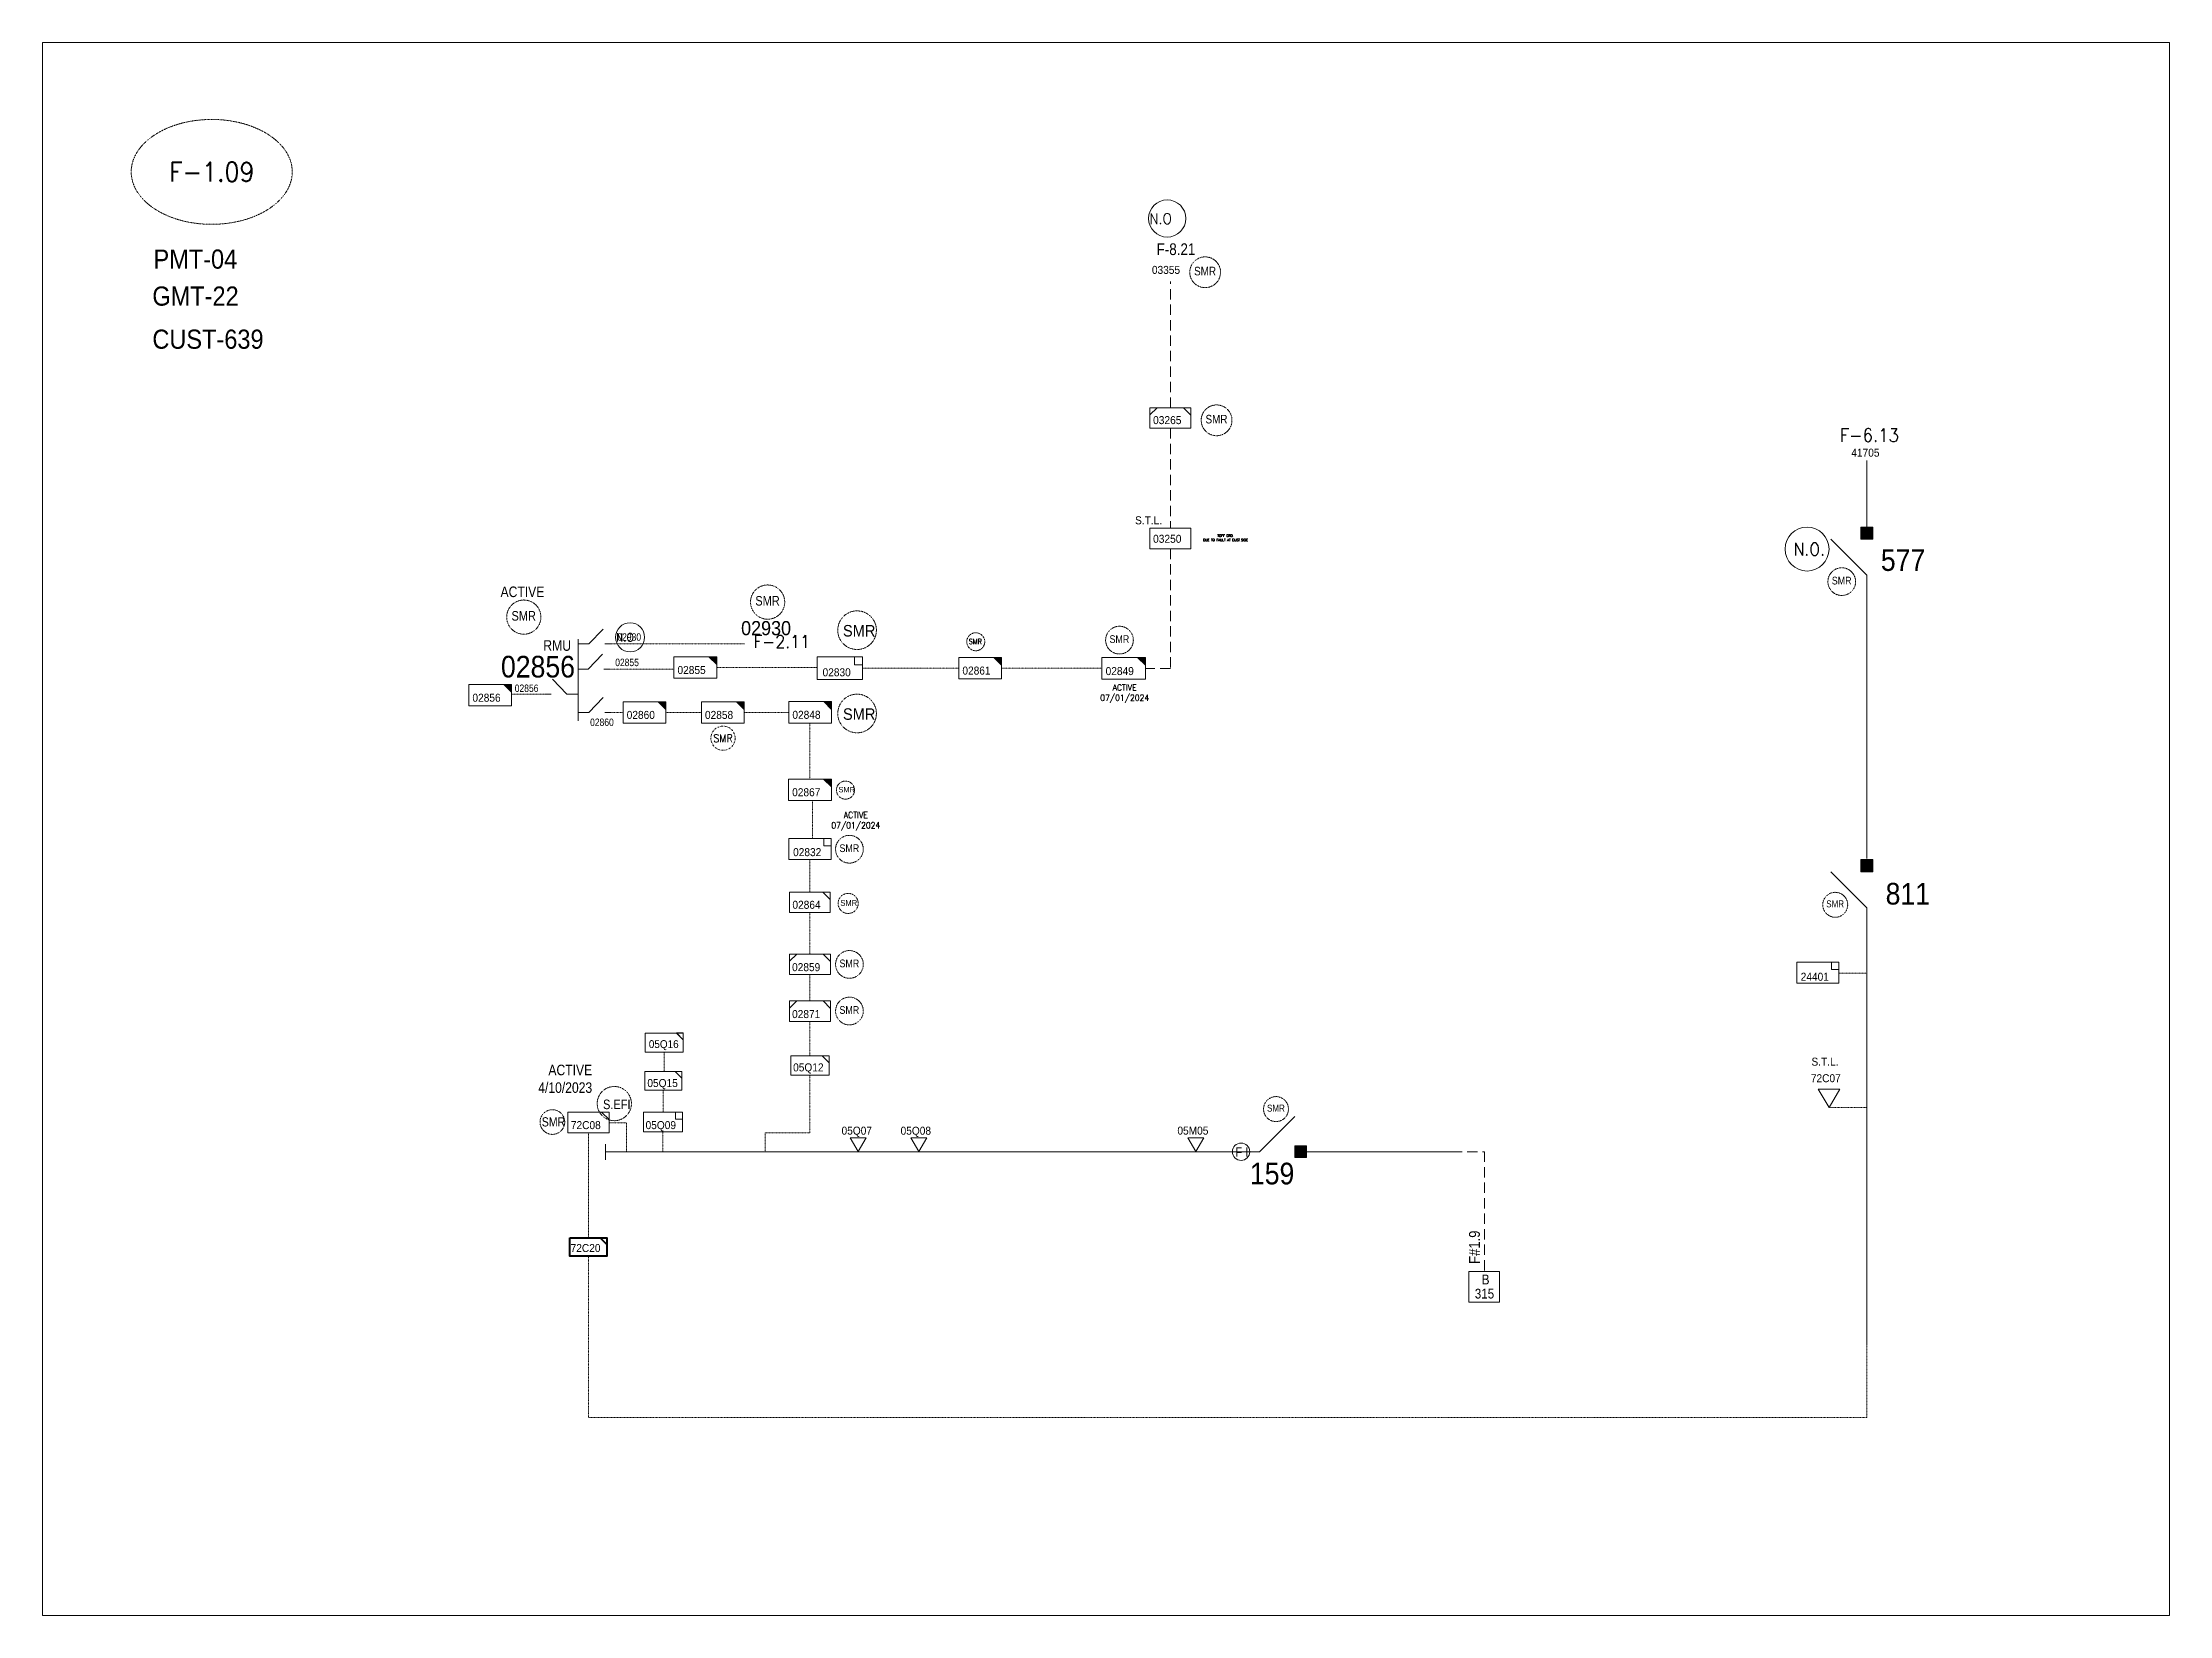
# Model space of a CAD drawing. Header units: metres. Extents: x 65984 to 144644, y -19036 to 23726.
# Drawn here: x 115274 to 116256, y 9955 to 10681 of the extents above; entities that cross this region are included whole.
import ezdxf
from ezdxf.enums import TextEntityAlignment as Align

# ---------------------------------------------------------------- set-up
doc = ezdxf.new("R2010")
doc.units = ezdxf.units.M
doc.header["$MEASUREMENT"] = 0
for name, pattern in [('DGN Style 3', [0.013877, 0, -0.013877]), ('DGN Style 4', [1.6, 0.8, -0.4, 0, -0.4]), ('HIDDEN2', [2381.25, 1587.5, -793.75])]:
    doc.linetypes.add(name, pattern=pattern)
doc.layers.get('0').update_dxf_attribs({"color": 95, "lineweight": 40})
for name, color, linetype, lineweight in [('ABS', 7, 'Continuous', 40), ('ABS NUMBER', 112, 'Continuous', 30), ('d_eos', 111, 'Continuous', 40), ('d_eos no', 121, 'Continuous', 40), ('d_switch', 95, 'Continuous', 40), ('d_tf', 1, 'Continuous', 40), ('d_tf no', 6, 'Continuous', 40), ('d_ug cable', 95, 'Continuous', 40), ('d_unit sub', 7, 'Continuous', 40), ('EARTH FAULT INDICATOR', 95, 'Continuous', 40), ('FDR  4  02', 126, 'Continuous', 40), ('fedr no', 95, 'Continuous', 40), ('GRID STATION 01', 7, 'Continuous', 40), ('Level 37', 7, 'Continuous', 0), ('O H MAIN FEEDER', 4, 'Continuous', 100), ('SW N O', 114, 'Continuous', 30)]:
    doc.layers.add(name, color=color, linetype=linetype, lineweight=lineweight)
doc.styles.add('NASKHF', font='naskhf.shx', dxfattribs={"height": 8})
doc.styles.add('Style-Andalus', font='andlso.ttf')
doc.styles.add('Style-Arial', font='arial.ttf')
doc.styles.add('Style-ENGINEERING', font='ENGINEERING.shx')
doc.styles.add('Style-msdefault', font='msdefault.shx')
doc.styles.add('Style-simplex', font='simplex.shx')
doc.styles.add('Style-STANDARD', font='STANDARD.shx')

msp = doc.modelspace()

# ---------------------------------------------------------------- texts
at = {"layer": 'ABS NUMBER', "color": 2, "lineweight": 13, "style": 'Style-Arial', "width": 0.88}
for s, p in [('577', (116123.04, 10447.18)), ('811', (116125.24, 10293.19))]:
    msp.add_text(s, height=10, dxfattribs=at).set_placement(p, align=Align.TOP_LEFT)
msp.add_text('159', height=10, dxfattribs=at).set_placement((115831.76, 10154.04))
at = {"layer": 'd_eos no', "color": 7, "linetype": 'Continuous', "lineweight": 13, "style": 'Style-Arial', "width": 0.88}
for s, p in [('PMT-04', (115325.6, 10585.51)), ('GMT-22', (115325.08, 10568.45)), ('CUST-639', (115325.08, 10548.55))]:
    msp.add_text(s, height=8.843, dxfattribs=at).set_placement(p, align=Align.TOP_LEFT)
at = {"layer": 'd_eos no', "color": 121, "linetype": 'Continuous', "lineweight": 13, "style": 'Style-Arial', "width": 0.88}
msp.add_text('02856', height=10, dxfattribs=at).set_placement((115520.19, 10397.98), align=Align.TOP_RIGHT)
at = {"layer": 'd_switch', "color": 2, "linetype": 'Continuous', "lineweight": 13, "ltscale": 0.949675, "style": 'Style-ENGINEERING', "width": 0.857143}
msp.add_text('F-8.21', height=5.407, rotation=359.99963, dxfattribs=at).set_placement((115806.59, 10582.96), align=Align.RIGHT)
at = {"layer": 'd_switch', "color": 121, "linetype": 'Continuous', "lineweight": 13, "style": 'Style-ENGINEERING', "width": 0.857143}
msp.add_text('ACTIVE ', height=4.882, rotation=0.00007, dxfattribs=at).set_placement((115507.59, 10429.98), align=Align.TOP_RIGHT)
at = {"layer": 'd_switch', "color": 174, "linetype": 'Continuous', "lineweight": 13, "style": 'Style-ENGINEERING', "width": 0.857143}
for s, rotation, p in [('02930', 0.00007, (115550.7, 10408.39)), ('02860', 0.00037, (115538.09, 10369.04))]:
    msp.add_text(s, height=3.43, rotation=rotation, dxfattribs=at).set_placement(p, align=Align.TOP_RIGHT)
for s, p in [('02855', (115538.76, 10396.66)), ('02856', (115492.37, 10384.74))]:
    msp.add_text(s, height=3.43, rotation=359.99963, dxfattribs=at).set_placement(p, align=Align.TOP_LEFT)
at = {"layer": 'd_switch', "color": 1, "linetype": 'Continuous', "lineweight": 30, "style": 'Style-ENGINEERING', "width": 0.857143}
msp.add_text('SMR', height=4.255, rotation=0.00263, dxfattribs=at).set_placement((115504.85, 10185.03), align=Align.TOP_LEFT)
at = {"layer": 'd_switch', "color": 121, "linetype": 'Continuous', "lineweight": 13, "insert": (115528.12, 10209.28), "char_height": 4.8824, "attachment_point": 3, "rotation": 0.00007, "style": 'NASKHF'}
msp.add_mtext('\\FENGINEERING;\\H1x;\\W0.857143;ACTIVE\\P4/10/2023 ', dxfattribs=at)
at = {"layer": 'd_tf no', "color": 7, "linetype": 'Continuous', "lineweight": 13, "style": 'Style-msdefault', "width": 0.945946}
for s, p in [('03355', (115786.52, 10577.96)), ('S.T.L.', (115778.74, 10462.39)), ('S.T.L.', (116091, 10212.53))]:
    msp.add_text(s, height=3.7, dxfattribs=at).set_placement(p, align=Align.TOP_LEFT)
at = {"layer": 'd_tf no', "color": 2, "linetype": 'Continuous', "lineweight": 13, "style": 'Style-msdefault'}
for s, width, p in [('03265', 0.953514, (115787.05, 10508.62)), ('02830', 0.945946, (115634.48, 10392.24)), ('02861', 0.945946, (115699.03, 10393.03)), ('02858', 0.945946, (115580.19, 10372.57)), ('02848', 0.945946, (115620.54, 10372.62)), ('02867', 0.945946, (115620.44, 10336.88)), ('02832', 0.945946, (115620.87, 10309.23)), ('02864', 0.945946, (115620.56, 10284.94)), ('02859', 0.945946, (115620.4, 10256.15)), ('02871', 0.945946, (115620.4, 10234.5))]:
    msp.add_text(s, height=3.7, dxfattribs=dict(at, width=width)).set_placement(p, align=Align.TOP_LEFT)
at = {"layer": 'd_tf no', "color": 2, "linetype": 'Continuous', "lineweight": 40, "style": 'Style-msdefault', "width": 0.945946}
msp.add_text('41705', height=3.7, dxfattribs=at).set_placement((116109.39, 10493.6), align=Align.TOP_LEFT)
at = {"layer": 'd_tf no', "color": 215, "linetype": 'Continuous', "lineweight": 13, "style": 'Style-msdefault'}
for s, height, width, p in [('03250', 3.7, 0.953514, (115787.05, 10453.86)), ('02855', 3.7, 0.945946, (115567.51, 10393.29)), ('02856', 3.7, 0.945946, (115472.84, 10380.5)), ('02860', 3.7, 0.945946, (115544.06, 10372.57)), ('05Q16', 3.625, 0.945946, (115554.28, 10220.6)), ('05Q15', 3.7, 0.945946, (115553.6, 10202.66)), ('05Q12', 3.7, 0.945946, (115620.89, 10209.89)), ('72C07', 3.7, 0.945946, (116090.72, 10204.89)), ('05Q09', 3.7, 0.945946, (115552.77, 10183.25)), ('05Q07', 3.7, 0.945946, (115643.24, 10180.69)), ('05Q08', 3.7, 0.945946, (115670.5, 10180.66))]:
    msp.add_text(s, height=height, dxfattribs=dict(at, width=width)).set_placement(p, align=Align.TOP_LEFT)
at = {"layer": 'd_tf no', "color": 121, "linetype": 'Continuous', "lineweight": 40, "style": 'Style-msdefault', "width": 0.945946}
msp.add_text('02930', height=6.555, dxfattribs=at).set_placement((115596.87, 10414.04), align=Align.TOP_LEFT)
at = {"layer": 'd_tf no', "color": 1, "linetype": 'Continuous', "lineweight": 13, "style": 'Style-msdefault', "width": 0.947368}
for p in [(115643.89, 10412.22), (115643.89, 10373.77)]:
    msp.add_text('SMR', height=5.318, dxfattribs=at).set_placement(p, align=Align.TOP_LEFT)
at = {"layer": 'd_tf no', "color": 1, "linetype": 'Continuous', "lineweight": 13, "ltscale": 0.9, "style": 'Style-simplex', "width": 0.909091}
msp.add_text('SMR', height=3.561, dxfattribs=at).set_placement((115588.52, 10359.97), align=Align.MIDDLE_CENTER)
at = {"layer": 'd_tf no', "color": 215, "lineweight": 13, "style": 'Style-msdefault', "width": 0.945946}
msp.add_text('24401', height=3.7, dxfattribs=at).set_placement((116086.03, 10251.73), align=Align.TOP_LEFT)
at = {"layer": 'd_tf no', "color": 121, "linetype": 'Continuous', "lineweight": 13, "style": 'Style-msdefault', "width": 0.945946}
msp.add_text('72C08', height=3.7, dxfattribs=at).set_placement((115518.29, 10183.25), align=Align.TOP_LEFT)
at = {"layer": 'd_tf no', "color": 215, "linetype": 'Continuous', "lineweight": 13, "style": 'Style-msdefault', "width": 0.945946}
msp.add_text('05M05', height=3.7, dxfattribs=at).set_placement((115798.29, 10177.01))
at = {"layer": 'd_tf no', "color": 215, "linetype": 'Continuous', "lineweight": 40, "style": 'Style-msdefault', "width": 0.945946}
msp.add_text('72C20', height=3.7, dxfattribs=at).set_placement((115518.17, 10126.52), align=Align.TOP_LEFT)
at = {"layer": 'd_tf no', "color": 1, "linetype": 'Continuous', "lineweight": 40, "ltscale": 0.729, "insert": (115704.98, 10404.62), "char_height": 2.379, "attachment_point": 5, "line_spacing_factor": 1.2, "style": 'Style-STANDARD'}
msp.add_mtext('\\H1x;\\W0.909091;SMR\\P', dxfattribs=at)
at = {"layer": 'd_tf no', "color": 1, "linetype": 'Continuous', "lineweight": 40, "attachment_point": 1, "style": 'NASKHF'}
for insert, char_height in [((115641.83, 10337.46), 2.4849), ((115642.7, 10285.32), 2.761)]:
    msp.add_mtext('\\Fmsdefault;\\H1x;\\W0.945946;SMR^I', dxfattribs=dict(at, insert=insert, char_height=char_height))
at = {"layer": 'FDR  4  02', "color": 131, "linetype": 'Continuous', "lineweight": 13, "style": 'Style-msdefault', "width": 0.945946}
msp.add_text('02849', height=3.7, dxfattribs=at).set_placement((115765.15, 10392.8), align=Align.TOP_LEFT)
at = {"layer": 'FDR  4  02', "color": 131, "linetype": 'Continuous', "lineweight": 13, "char_height": 2.839, "attachment_point": 5, "rotation": 359.99944, "style": 'Style-STANDARD'}
for insert in [(115773.95, 10380.52), (115649.83, 10321.66)]:
    msp.add_mtext('ACTIVE\\P07/01/2024', dxfattribs=dict(at, insert=insert))
at = {"layer": 'fedr no', "color": 6, "linetype": 'Continuous', "lineweight": 13, "insert": (115352.49, 10621.34), "char_height": 8.852, "attachment_point": 5, "style": 'Style-STANDARD'}
msp.add_mtext('F-1.09', dxfattribs=at)
at = {"layer": 'fedr no', "color": 2, "linetype": 'Continuous', "lineweight": 40, "insert": (116117.75, 10499.87), "char_height": 6.121, "attachment_point": 5, "style": 'Style-STANDARD'}
msp.add_mtext('F-6.13\\P', dxfattribs=at)
at = {"layer": 'fedr no', "color": 2, "linetype": 'Continuous', "lineweight": 13, "attachment_point": 5, "style": 'Style-STANDARD'}
for s, insert, char_height in [('TOFF GRD.\\PDUE TO FAULT AT CUST.SIDE\\P\\P', (115820.51, 10451.45), 1.1841), ('F-2.11', (115615.63, 10404.55), 5.879)]:
    msp.add_mtext(s, dxfattribs=dict(at, insert=insert, char_height=char_height))
at = {"layer": 'GRID STATION 01', "color": 7, "linetype": 'Continuous', "lineweight": 13, "style": 'Style-msdefault', "width": 0.9}
msp.add_text('F#1.9', height=5, rotation=90, dxfattribs=at).set_placement((115932.92, 10117.34), align=Align.TOP_LEFT)
at = {"layer": 'GRID STATION 01', "color": 7, "linetype": 'Continuous', "lineweight": 13, "style": 'Style-msdefault', "width": 0.888889}
for s, p in [('315', (115935.59, 10105.87)), ('B', (115938.81, 10112.39))]:
    msp.add_text(s, height=4.5, dxfattribs=at).set_placement(p, align=Align.TOP_LEFT)
at = {"layer": 'Level 37', "color": 1, "linetype": 'Continuous', "lineweight": 13, "ltscale": 0.9, "style": 'Style-msdefault', "width": 0.86}
for p in [(115816.13, 10577.54), (115821.41, 10509.2)]:
    msp.add_text('SMR', height=3.969, rotation=0.00037, dxfattribs=at).set_placement(p, align=Align.TOP_RIGHT)
at = {"layer": 'Level 37', "color": 1, "linetype": 'Continuous', "lineweight": 13, "ltscale": 0.81, "style": 'Style-msdefault', "width": 0.86}
for p in [(116109.52, 10434.49), (115776.07, 10407.49), (115651.41, 10310.99), (115651.41, 10257.82), (115651.41, 10236.32)]:
    msp.add_text('SMR', height=3.572, rotation=0.00037, dxfattribs=at).set_placement(p, align=Align.TOP_RIGHT)
at = {"layer": 'Level 37', "color": 1, "linetype": 'Continuous', "lineweight": 13, "style": 'Style-msdefault', "width": 0.86}
for s, p in [('SMR', (115502.15, 10418.66)), ('SMR', (115614.71, 10425.59)), ('S.EFI', (115545.82, 10193.18))]:
    msp.add_text(s, height=4.41, rotation=0.00037, dxfattribs=at).set_placement(p, align=Align.TOP_RIGHT)
at = {"layer": 'Level 37', "color": 121, "linetype": 'Continuous', "lineweight": 13, "style": 'Style-msdefault', "width": 0.86}
msp.add_text('RMU', height=4.9, rotation=0.00037, dxfattribs=at).set_placement((115518.39, 10405.2), align=Align.TOP_RIGHT)
at = {"layer": 'Level 37', "color": 1, "linetype": 'Continuous', "lineweight": 13, "ltscale": 0.729, "style": 'Style-msdefault', "width": 0.86}
for p in [(116106.04, 10285.12), (115847.89, 10190.83)]:
    msp.add_text('SMR', height=3.215, rotation=0.00037, dxfattribs=at).set_placement(p, align=Align.TOP_RIGHT)

# ---------------------------------------------------------------- blocks, each defined once
blk = doc.blocks.new('ABS2_1_1')
at = {"color": 0, "linetype": 'ByBlock', "lineweight": -2, "ltscale": 500}
for q in [(-29900, 43500), (0, 0)]:
    blk.add_line((0, 13600), q, dxfattribs=at)
at = {"color": 0, "linetype": 'ByBlock', "lineweight": -2, "ltscale": 500, "flags": 128}
for points in [[(5000, 43600), (-5000, 43600), (-5000, 53600), (5000, 53600)], [(3791, 49653), (3791, 49653), (3791, 49653)]]:
    blk.add_lwpolyline(points, close=True, dxfattribs=at)
at = {"color": 0, "linetype": 'ByBlock', "lineweight": -2, "ltscale": 500}
for points in [[(5000, 43600), (-5000, 43600), (5000, 53600), (-5000, 53600)], [(3791, 49653), (3791, 49653), (3791, 49653)]]:
    blk.add_solid(points, dxfattribs=at)
blk = doc.blocks.new('*U1006')
at = {"layer": 'EARTH FAULT INDICATOR', "color": 2, "linetype": 'Continuous', "lineweight": 13}
blk.add_circle((0.02, 0.13), 4, dxfattribs=at)
at = {"layer": 'EARTH FAULT INDICATOR', "color": 2, "lineweight": 13, "style": 'Style-Andalus', "width": 0.9}
blk.add_text('F I', height=4.234, dxfattribs=at).set_placement((-2.61, 2.11), align=Align.TOP_LEFT)
blk = doc.blocks.new('TF_8')
at = {"color": 0, "linetype": 'ByBlock', "lineweight": -2}
blk.add_line((6.3, 4.95), (9.9, 1.35), dxfattribs=at)
blk.add_3dface([(-10.1, 4.95), (9.9, 4.95), (9.9, -5.05), (-10.1, -5.05)], dxfattribs=at)
blk = doc.blocks.new('TF3')
at = {"color": 0, "linetype": 'ByBlock', "lineweight": -2}
for p, q in [((11.3, 9), (18.3, 9)), ((18.3, 9), (18.3, 2))]:
    blk.add_line(p, q, dxfattribs=at)
at = {"color": 0, "linetype": 'ByBlock', "lineweight": -2, "flags": 128}
blk.add_lwpolyline([(18.3, 2), (11.3, 2), (11.3, 9)], dxfattribs=at)
at = {"color": 0, "linetype": 'ByBlock', "lineweight": -2}
blk.add_3dface([(-21.7, 9), (18.3, 9), (18.3, -11), (-21.7, -11)], dxfattribs=at)
blk = doc.blocks.new('exist.us-1000kva')
at = {"color": 0, "linetype": 'ByBlock', "lineweight": -2, "flags": 128}
blk.add_lwpolyline([(40, 12.9), (32.8, 20), (40, 20)], close=True, dxfattribs=at)
at = {"color": 0, "linetype": 'ByBlock', "lineweight": -2, "extrusion": (0, 0, -1)}
blk.add_solid([(-40, 12.9), (-32.8, 20), (-40, 20)], dxfattribs=at)
at = {"color": 0, "linetype": 'ByBlock', "lineweight": -2, "xscale": 2, "yscale": 2}
blk.add_blockref('TF_8', (20.2, 10.1), dxfattribs=at)
blk = doc.blocks.new('TRA1_806')
at = {"layer": 'd_tf', "color": 215, "linetype": 'Continuous', "lineweight": 13, "ltscale": 0.00028337, "flags": 128}
blk.add_lwpolyline([(10.1, -17), (0.1, 0), (-9.9, -17)], close=True, dxfattribs=at)
blk = doc.blocks.new('TRA1_805')
at = {"layer": 'd_tf', "color": 215, "linetype": 'Continuous', "lineweight": 13, "ltscale": 0.00028337, "xscale": 1.000046566207833, "yscale": 1.000046566207833, "zscale": 1.000046566207833, "rotation": 180}
blk.add_blockref('TRA1_806', (0, 0), dxfattribs=at)
blk = doc.blocks.new('*U2539')
at = {"layer": 'd_unit sub', "color": 215, "linetype": 'Continuous', "lineweight": 13, "flags": 128}
for points in [[(8.53, 4.28), (8.53, 1.2), (5.46, 4.28)], [(5.46, 4.28), (8.53, 4.28), (8.53, 1.2)]]:
    blk.add_lwpolyline(points, close=True, dxfattribs=at)
at = {"layer": 'd_unit sub', "color": 215, "linetype": 'Continuous', "lineweight": 13, "xscale": 0.8535245333131425, "yscale": 0.8535245333131425, "zscale": 0.4267622666565712, "rotation": 359.9999999999999}
blk.add_blockref('TF_8', (0.08, 0.05), dxfattribs=at)
blk = doc.blocks.new('TRA1_808')
at = {"layer": 'd_tf', "color": 215, "linetype": 'Continuous', "lineweight": 13, "ltscale": 0.000327943, "flags": 128}
blk.add_lwpolyline([(10, -17), (0, 0), (-10, -17)], close=True, dxfattribs=at)
blk = doc.blocks.new('TRA1_807')
at = {"layer": 'd_tf', "color": 215, "linetype": 'Continuous', "lineweight": 13, "ltscale": 0.000327943, "xscale": 1.000046564039522, "yscale": 1.000046564039522, "zscale": 1.000046564039522, "rotation": 180}
blk.add_blockref('TRA1_808', (0, 0), dxfattribs=at)
blk = doc.blocks.new('*U2542')
at = {"layer": 'd_unit sub', "color": 2, "linetype": 'Continuous', "lineweight": 13, "flags": 128}
for points in [[(-9.48, 1.38), (-6.07, 4.73), (-9.48, 4.73)], [(9.49, 1.32), (6.02, 4.73), (9.5, 4.73)]]:
    blk.add_lwpolyline(points, close=True, dxfattribs=at)
at = {"layer": 'd_unit sub', "color": 2, "linetype": 'Continuous', "lineweight": 13, "xscale": 0.9486633457507596, "yscale": 0.9486633457507596, "zscale": 0.4256207630495306, "rotation": 359.9999999999999}
blk.add_blockref('TF_8', (0.1, 0.04), dxfattribs=at)
blk = doc.blocks.new('*U2543')
at = {"layer": 'd_unit sub', "color": 2, "linetype": 'Continuous', "lineweight": 13, "flags": 128}
for points in [[(-9.48, 1.38), (-6.07, 4.73), (-9.48, 4.73)], [(9.49, 1.32), (6.02, 4.73), (9.5, 4.73)]]:
    blk.add_lwpolyline(points, close=True, dxfattribs=at)
at = {"layer": 'd_unit sub', "color": 2, "linetype": 'Continuous', "lineweight": 13, "xscale": 0.94866334575076, "yscale": 0.94866334575076, "zscale": 0.4267622666565712, "rotation": 359.9999999999999}
blk.add_blockref('TF_8', (0.1, 0.04), dxfattribs=at)
blk = doc.blocks.new('*U1612')
at = {"layer": 'd_unit sub', "color": 215, "linetype": 'Continuous', "lineweight": 40, "flags": 128}
for points in [[(8.53, 4.28), (8.53, 1.2), (5.46, 4.28)], [(5.46, 4.28), (8.53, 4.28), (8.53, 1.2)]]:
    blk.add_lwpolyline(points, close=True, dxfattribs=at)
at = {"layer": 'd_unit sub', "color": 215, "linetype": 'Continuous', "lineweight": 40, "xscale": 0.8535245333131425, "yscale": 0.8535245333131425, "zscale": 0.4267622666565712, "rotation": 359.9999999999999}
blk.add_blockref('TF_8', (0.08, 0.05), dxfattribs=at)
blk = doc.blocks.new('*U3571')
at = {"layer": 'd_unit sub', "color": 215, "linetype": 'Continuous', "lineweight": 13, "flags": 128}
for points in [[(8.53, 4.28), (8.53, 1.2), (5.46, 4.28)], [(5.46, 4.28), (8.53, 4.28), (8.53, 1.2)]]:
    blk.add_lwpolyline(points, close=True, dxfattribs=at)
at = {"layer": 'd_unit sub', "color": 215, "linetype": 'Continuous', "lineweight": 13, "xscale": 0.8535245333131426, "yscale": 0.8535245333131426, "zscale": 0.3733468766206277, "rotation": 359.9999999999999}
blk.add_blockref('TF_8', (0.08, 0.05), dxfattribs=at)
blk = doc.blocks.new('*U4258')
at = {"layer": 'SW N O', "color": 3, "lineweight": 13, "ltscale": 0.426762}
blk.add_circle((0, 0), 16.8, dxfattribs=at)
at = {"layer": 'SW N O', "color": 3, "lineweight": 13, "style": 'Style-STANDARD'}
blk.add_text('N.O ', height=9.6, dxfattribs=at).set_placement((-3, -0.2), align=Align.MIDDLE_CENTER)
blk = doc.blocks.new('*U4261')
at = {"layer": 'SW N O', "color": 3, "lineweight": 13, "ltscale": 0.426762}
blk.add_circle((0, 0), 16.8, dxfattribs=at)
at = {"layer": 'SW N O', "color": 3, "lineweight": 13, "style": 'Style-STANDARD'}
blk.add_text('N.O.', height=9.6, dxfattribs=at).set_placement((1.7, -0.2), align=Align.MIDDLE_CENTER)
blk = doc.blocks.new('*U4324')
at = {"layer": 'SW N O', "color": 3, "lineweight": 13, "ltscale": 0.426762}
blk.add_circle((0, 0), 16.8, dxfattribs=at)
at = {"layer": 'SW N O', "color": 3, "lineweight": 13, "style": 'Style-STANDARD'}
blk.add_text('N.O ', height=9.6, dxfattribs=at).set_placement((-3, -0.2), align=Align.MIDDLE_CENTER)

# ---------------------------------------------------------------- linework, layer by layer
at = {"layer": 'd_eos', "color": 2, "linetype": 'Continuous', "lineweight": 13, "ltscale": 0.625574}
for p, q in [((115526.59, 10403.5), (115533.26, 10410.36)), ((115521.68, 10368.03), (115521.68, 10405.75)), ((115521.68, 10403.5), (115526.59, 10403.5)), ((115526.23, 10391.82), (115532.89, 10398.68)), ((115521.68, 10391.82), (115526.23, 10391.82)), ((115516.46, 10380.35), (115509.79, 10387.21)), ((115521.68, 10380.35), (115516.46, 10380.35)), ((115526.59, 10371.86), (115533.26, 10378.72)), ((115521.68, 10371.86), (115526.59, 10371.86))]:
    msp.add_line(p, q, dxfattribs=at)
at = {"layer": 'd_eos', "color": 7, "linetype": 'Continuous', "lineweight": 13, "ltscale": 0.625574}
for p, q in [((115533.89, 10403.51), (115536.66, 10403.51)), ((115533.49, 10391.85), (115536.26, 10391.85)), ((115509.16, 10380.35), (115506.39, 10380.35)), ((115533.89, 10371.86), (115536.66, 10371.86))]:
    msp.add_line(p, q, dxfattribs=at)
at = {"layer": 'd_ug cable', "color": 215, "linetype": 'HIDDEN2', "lineweight": 13, "ltscale": 0.003}
for p, q in [((115795.04, 10512.49), (115795.04, 10570.73)), ((115795.04, 10503), (115795.04, 10456.86))]:
    msp.add_line(p, q, dxfattribs=at)
at = {"layer": 'd_ug cable', "color": 215, "linetype": 'DGN Style 3', "lineweight": 13}
for p, q in [((115585.6, 10392.57), (115631.92, 10392.57)), ((115652.96, 10392.25), (115697.38, 10392.25)), ((115763.33, 10392.31), (115717.12, 10392.31)), ((115506.39, 10380.35), (115490.93, 10380.35)), ((115618.89, 10371.76), (115598.27, 10371.76)), ((115629.8, 10331.23), (115629.8, 10313.74)), ((115628.66, 10303.96), (115628.66, 10288.96)), ((115628.66, 10279.57), (115628.66, 10260.36)), ((116116.5, 10251.55), (116103.62, 10251.55)), ((115561.39, 10215.13), (115561.39, 10206.47)), ((115560.91, 10197.6), (115560.91, 10187.37)), ((116099.13, 10189.56), (116116.5, 10189.56)), ((115560.81, 10178.34), (115560.81, 10169.14))]:
    msp.add_line(p, q, dxfattribs=at)
at = {"layer": 'd_ug cable', "color": 215, "linetype": 'HIDDEN2', "lineweight": 13, "ltscale": 0.003}
for points in [[(115795.04, 10447.37), (115795.04, 10392.21), (115783.49, 10392.21)], [(115924.92, 10169.14), (115940.06, 10169.14), (115940.06, 10113.91)]]:
    msp.add_lwpolyline(points, dxfattribs=at)
at = {"layer": 'd_ug cable', "color": 215, "linetype": 'DGN Style 3', "lineweight": 13, "flags": 128}
for points in [[(115598.37, 10403.51), (115536.66, 10403.51)], [(115536.26, 10391.85), (115565.86, 10391.85)], [(115536.66, 10371.86), (115542.4, 10371.86)], [(115562.14, 10371.86), (115578.53, 10371.86)], [(115628.66, 10341.1), (115628.66, 10366.92)], [(115628.66, 10250.85), (115628.66, 10238.72)], [(115628.66, 10229.2), (115628.66, 10213.34)], [(115607.96, 10169.14), (115607.96, 10177.86), (115628.66, 10177.86), (115628.66, 10204.49)], [(115535.92, 10182.41), (115544.01, 10182.41), (115544.01, 10169.14)], [(115526.42, 10177.84), (115526.42, 10129.4)], [(115526.42, 10120.86), (115526.42, 10046.51), (116116.5, 10046.51), (116116.5, 10080.1)]]:
    msp.add_lwpolyline(points, dxfattribs=at)
at = {"layer": 'd_ug cable', "color": 2, "linetype": 'DGN Style 3', "lineweight": 13}
for centre, radius in [((115811.1, 10575.02), 7.11), ((115816.38, 10506.68), 7.11), ((116104.99, 10432.23), 6.4), ((115609.12, 10422.79), 7.9), ((115496.56, 10415.86), 7.9), ((115650.41, 10409.82), 8.92), ((115705.2, 10404.48), 4.14), ((115771.55, 10405.23), 6.4), ((115650.41, 10371.37), 8.92), ((115645.06, 10336.02), 4.18), ((115646.88, 10308.72), 6.4), ((115646.29, 10283.72), 4.64), ((116101.97, 10283.08), 5.76), ((115646.88, 10255.56), 6.4), ((115646.88, 10234.06), 6.4), ((115843.81, 10188.79), 5.76), ((115509.75, 10182.82), 5.7)]:
    msp.add_circle(centre, radius, dxfattribs=at)
at = {"layer": 'd_ug cable', "color": 2, "linetype": 'DGN Style 4', "lineweight": 13}
msp.add_circle((115588.52, 10359.96), 5.59, dxfattribs=at)
at = {"layer": 'd_ug cable', "color": 94, "linetype": 'DGN Style 3', "lineweight": 13}
msp.add_circle((115538.34, 10191.34), 7.9, dxfattribs=at)
at = {"layer": 'd_unit sub', "color": 215, "linetype": 'Continuous', "lineweight": 13, "flags": 128}
msp.add_lwpolyline([(115785.56, 10456.86), (115804.53, 10456.86), (115804.53, 10447.37), (115785.56, 10447.37)], close=True, dxfattribs=at)
at = {"layer": 'fedr no', "color": 82, "linetype": 'DGN Style 3', "lineweight": 13, "true_color": 0x1dc70e}
msp.add_ellipse((115352.49, 10621.34), major_axis=(37.17, 0), ratio=0.651175, dxfattribs=at)
at = {"layer": 'GRID STATION 01', "color": 215, "lineweight": 13, "ltscale": 0.379284, "flags": 128}
msp.add_lwpolyline([(115947, 10099.72), (115932.81, 10099.72), (115932.81, 10113.91), (115947, 10113.91)], close=True, dxfattribs=at)
at = {"layer": 'O H MAIN FEEDER', "color": 251, "lineweight": 13, "ltscale": 0.426762}
msp.add_line((116116.5, 10488.13), (116116.5, 10456.95), dxfattribs=at)
at = {"layer": 'O H MAIN FEEDER', "color": 215, "lineweight": 13, "ltscale": 0.426762}
for p, q in [((116116.5, 10430.55), (116116.5, 10304.51)), ((116116.5, 10275.13), (116116.5, 10185.94)), ((116116.5, 10185.94), (116116.5, 10080.1))]:
    msp.add_line(p, q, dxfattribs=at)
at = {"layer": 'O H MAIN FEEDER', "color": 215, "lineweight": 13, "ltscale": 0.488306}
for p, q in [((115833.12, 10169.14), (115534.24, 10169.14)), ((115924.92, 10169.14), (115854.14, 10169.14))]:
    msp.add_line(p, q, dxfattribs=at)
at = {"layer": 'O H MAIN FEEDER', "color": 140, "lineweight": 13, "ltscale": 0.498271, "flags": 128}
msp.add_lwpolyline([(115274.38, 10681.03), (116256.27, 10681.03), (116256.27, 9955.09), (115274.38, 9955.09)], close=True, dxfattribs=at)
at = {"layer": 'O H MAIN FEEDER', "color": 215, "lineweight": 13, "ltscale": 0.488306, "flags": 128}
msp.add_lwpolyline([(115534.24, 10172.66), (115534.24, 10165.38)], dxfattribs=at)

# ---------------------------------------------------------------- block references
at = {"layer": 'ABS', "color": 2, "linetype": 'Continuous', "lineweight": 13, "ltscale": 0.829472, "xscale": 0.000555747191877611, "yscale": 0.000555747191877611, "zscale": 0.0003680335276451397, "rotation": 359.9999999999998}
for p in [(116116.5, 10427.6), (116116.5, 10274.14)]:
    msp.add_blockref('ABS2_1_1', p, dxfattribs=at)
at = {"layer": 'ABS', "color": 2, "linetype": 'Continuous', "lineweight": 13, "ltscale": 0.812883, "xscale": 0.0005446322480400587, "yscale": 0.0005446322480400587, "zscale": 0.000360672857092237, "rotation": 269.9999999999997}
msp.add_blockref('ABS2_1_1', (115828.76, 10169.14), dxfattribs=at)
at = {"layer": 'd_tf', "color": 215, "linetype": 'Continuous', "lineweight": 13, "ltscale": 0.000327943, "xscale": 0.4998592052624514, "yscale": 0.4998592052624514, "zscale": 0.4998592052624514, "rotation": 359.9999999999999}
msp.add_blockref('TRA1_807', (116099.12, 10189.56), dxfattribs=at)
at = {"layer": 'd_tf', "color": 215, "linetype": 'Continuous', "lineweight": 13, "ltscale": 0.00028337, "xscale": 0.37, "yscale": 0.37, "zscale": 0.37}
for p in [(115651, 10169.21), (115678.97, 10169.21)]:
    msp.add_blockref('TRA1_805', p, dxfattribs=at)
at = {"layer": 'd_tf', "color": 215, "linetype": 'Continuous', "lineweight": 13, "ltscale": 0.00028337, "xscale": 0.37, "yscale": 0.37, "zscale": 0.37, "rotation": 359.9999999999999}
msp.add_blockref('TRA1_805', (115806.9, 10169.2), dxfattribs=at)
at = {"layer": 'd_unit sub', "color": 2, "linetype": 'Continuous', "lineweight": 13}
msp.add_blockref('*U2543', (115795.04, 10507.76), dxfattribs=at)
at = {"layer": 'd_unit sub', "color": 215, "linetype": 'Continuous', "lineweight": 13, "rotation": 359.9999999999999}
for name, p, xscale, yscale, zscale in [('exist.us-1000kva', (115565.86, 10387.64), 0.4935274653903199, 0.4935274653903199, 0.4267622666565712), ('exist.us-1000kva', (115471.19, 10374.85), 0.4935274653903199, 0.4935274653903199, 0.4267622666565712), ('exist.us-1000kva', (115542.4, 10366.92), 0.4935274653903199, 0.4935274653903199, 0.4267622666565712), ('TF_8', (115628.75, 10208.96), 0.885508514979984, 0.885508514979984, 0.4267622666565712), ('TF3', (115561.57, 10183.31), 0.4506887968358486, 0.4506887968358486, 0.1300771388769227)]:
    msp.add_blockref(name, p, dxfattribs=dict(at, xscale=xscale, yscale=yscale, zscale=zscale))
at = {"layer": 'd_unit sub', "color": 2, "linetype": 'Continuous', "lineweight": 13, "rotation": 359.9999999999999}
for name, p, xscale, yscale, zscale in [('TF3', (115643.34, 10392.77), 0.5259506324288146, 0.5259506324288146, 0.1300771388769227), ('exist.us-1000kva', (115697.38, 10387.38), 0.4935274653903199, 0.4935274653903199, 0.4267622666565712), ('exist.us-1000kva', (115578.53, 10366.92), 0.4935274653903199, 0.4935274653903199, 0.4267622666565712), ('exist.us-1000kva', (115618.89, 10366.97), 0.4935274653903199, 0.4935274653903199, 0.4267622666565712), ('exist.us-1000kva', (115618.79, 10331.23), 0.4935274653903199, 0.4935274653903199, 0.4267622666565712), ('TF3', (115629.49, 10309.34), 0.4890646401070222, 0.4890646401070222, 0.1300771388769227), ('TF_8', (115628.75, 10284.31), 0.9388263770365087, 0.9388263770365087, 0.4267622666565712), ('TF_8', (115526.51, 10182.64), 0.9499999999999998, 0.9499999999999998, 0.4267622666565712)]:
    msp.add_blockref(name, p, dxfattribs=dict(at, xscale=xscale, yscale=yscale, zscale=zscale))
at = {"layer": 'd_unit sub', "color": 2, "linetype": 'Continuous', "lineweight": 13, "xscale": 1.002681973498806, "yscale": 1.002681973498806, "zscale": 1.002681973498806}
for p in [(115628.65, 10255.62), (115628.65, 10233.97)]:
    msp.add_blockref('*U2542', p, dxfattribs=at)
at = {"layer": 'd_unit sub', "color": 215, "linetype": 'Continuous', "lineweight": 13}
for name, p, xscale, yscale, zscale in [('TF3', (116094.71, 10252.25), 0.4848390820633602, 0.4848390820633602, 0.1300771388769227), ('*U3571', (115561.37, 10219.51), 1.028764572687718, 1.028764572687718, 1.028764572687718)]:
    msp.add_blockref(name, p, dxfattribs=dict(at, xscale=xscale, yscale=yscale, zscale=zscale))
msp.add_blockref('*U2539', (115560.91, 10201.86), dxfattribs=at)
at = {"layer": 'd_unit sub', "color": 215, "linetype": 'Continuous', "lineweight": 40}
msp.add_blockref('*U1612', (115526.42, 10125.12), dxfattribs=at)
at = {"layer": 'EARTH FAULT INDICATOR', "color": 2, "linetype": 'Continuous', "lineweight": 13}
msp.add_blockref('*U1006', (115827.68, 10169), dxfattribs=at)
at = {"layer": 'FDR  4  02', "color": 131, "linetype": 'Continuous', "lineweight": 13, "xscale": 0.5041135625777933, "yscale": 0.5041135625777933, "zscale": 0.4267622666565712}
msp.add_blockref('exist.us-1000kva', (115763.33, 10387.17), dxfattribs=at)
at = {"layer": 'SW N O', "color": 3, "lineweight": 13}
for name, p, xscale, yscale, zscale in [('*U4324', (115793.58, 10599.83), 0.511458572668878, 0.511458572668878, 0.511458572668878), ('*U4261', (116088.96, 10447.28), 0.6049060519333442, 0.6049060519333442, 0.6049060519333442), ('*U4258', (115545.63, 10406.54), 0.3990929764453903, 0.3990929764453903, 0.3990929764453903)]:
    msp.add_blockref(name, p, dxfattribs=dict(at, xscale=xscale, yscale=yscale, zscale=zscale))

msp.set_redraw_order([(e.dxf.handle, doc.entitydb.next_handle()) for e in msp.query("TEXT MTEXT ATTDEF DIMENSION ARC_DIMENSION")])  # texts and dimensions are drawn at this point

doc.saveas('drawing.dxf')
